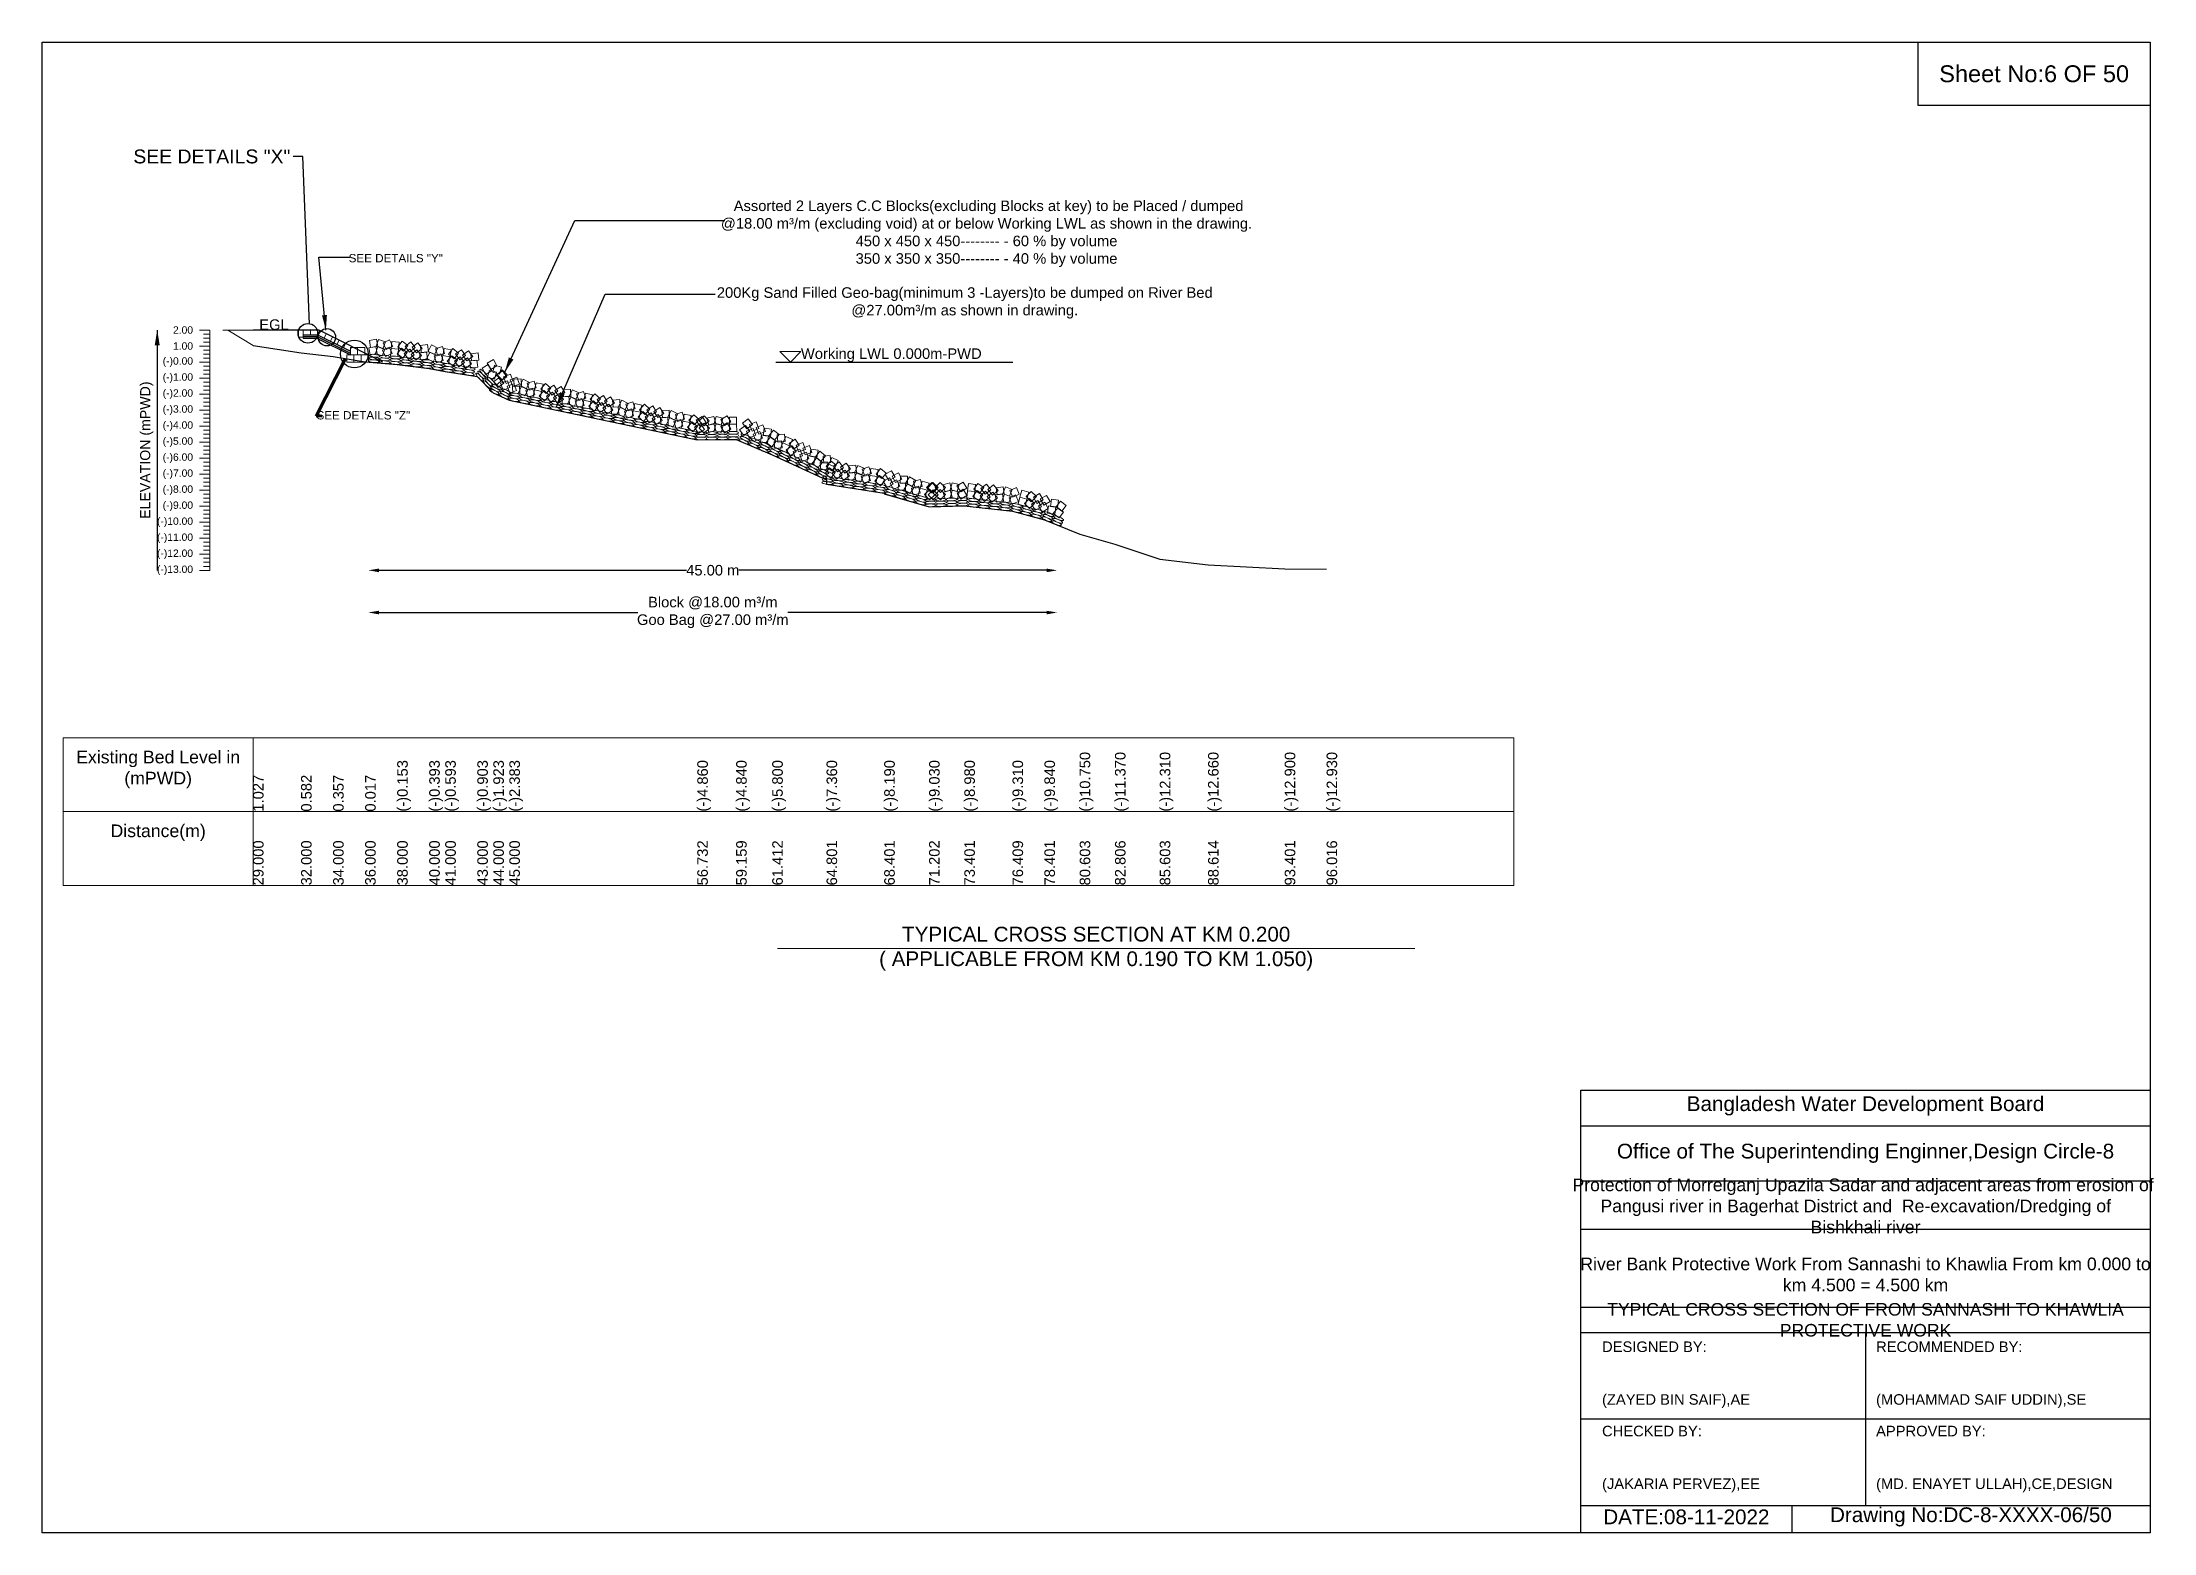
# Model space of a CAD drawing. Header units: inches. Extents: x 89000 to 1304432, y -10828 to 220529.
# Drawn here: x 179838 to 189855, y -9222 to -2151 of the extents above; entities that cross this region are included whole.
import ezdxf

# ---------------------------------------------------------------- set-up
doc = ezdxf.new("R2010")
doc.units = ezdxf.units.IN
doc.header["$LTSCALE"] = 7
doc.header["$MEASUREMENT"] = 0
for name, color, linetype, lineweight in [('Cross section Data Border', 7, 'Continuous', 9), ('Cross Section Labels', 7, 'Continuous', 9), ('Existing_Bed_Level for Xsection', 7, 'Continuous', 25), ('Long Section Labels', 7, 'Continuous', 9)]:
    doc.layers.add(name, color=color, linetype=linetype, lineweight=lineweight)
doc.styles.get("Standard").update_dxf_attribs({"font": 'arial.ttf'})
doc.dimstyles.new('Appron Lebeling Style', dxfattribs={"dimtxt": 50, "dimasz": 50, "dimexe": 0.18, "dimexo": 0.0625, "dimgap": 0.09, "dimtad": 0, "dimtih": 1, "dimtoh": 1, "dimdec": 4, "dimzin": 0, "dimdsep": 46, "dimtxsty": 'Standard', "dimcen": 0.09, "dimse1": 1, "dimse2": 1, "dimadec": 0, "dimazin": 0, "dimtfac": 1, "dimtdec": 4, "dimtofl": 0, "dimtmove": 0, "dimatfit": 3, "dimfxl": 1, "dimtolj": 1, "dimtzin": 0, "dimarcsym": 0})
doc.dimstyles.get("Standard").update_dxf_attribs({"dimtxt": 0.18, "dimasz": 0.18, "dimexe": 0.18, "dimexo": 0.0625, "dimgap": 0.09, "dimtad": 0, "dimtih": 1, "dimtoh": 1, "dimdec": 4, "dimzin": 0, "dimdsep": 46, "dimtxsty": 'Standard', "dimcen": 0.09, "dimadec": 0, "dimazin": 0, "dimtfac": 1, "dimtdec": 4, "dimtofl": 0, "dimtmove": 0, "dimatfit": 3, "dimfxl": 1, "dimtolj": 1, "dimtzin": 0, "dimarcsym": 0})

msp = doc.modelspace()

# ---------------------------------------------------------------- texts
at = {"attachment_point": 5}
for s, insert, char_height in [('Sheet No:6 OF 50', (189287.83345, -2300.90957), 80), ('Bangladesh Water Development Board', (188487.83345, -7196.90957), 70), ('Office of The Superintending Enginner,Design Circle-8', (188487.83345, -7421.90957), 70)]:
    msp.add_mtext(s, dxfattribs=dict(at, insert=insert, char_height=char_height))
at = {"color": 0, "linetype": 'Continuous', "lineweight": -3, "ltscale": 0.5}
for s, insert, char_height, attachment_point in [('SEE DETAILS "X"', (180270.06504, -2659.79775), 65.8288233, 1), ('SEE DETAILS "Y"', (181738.61029, -3155.41583), 39.497294, 3), ('SEE DETAILS "Z"', (181583.28268, -3900.89238), 39.497294, 3)]:
    msp.add_mtext(s, dxfattribs=dict(at, insert=insert, char_height=char_height, attachment_point=attachment_point))
for s, insert, char_height, width, attachment_point in [('Protection of Morrelganj Upazila Sadar and adjacent areas from erosion of  Pangusi river in Bagerhat District and  Re-excavation/Dredging of     Bishkhali river', (188487.83345, -7671.90957), 60, 2800, 5), ('River Bank Protective Work From Sannashi to Khawlia From km 0.000 to km 4.500 = 4.500 km', (188487.83345, -7996.90957), 60, 2700, 5), ('TYPICAL CROSS SECTION OF FROM SANNASHI TO KHAWLIA PROTECTIVE WORK', (188487.83345, -8211.90957), 59.5765532, 2800, 5), ('DESIGNED BY:^J^J^J(ZAYED BIN SAIF),AE', (187237.83345, -8471.90957), 50, 1400, 4), ('RECOMMENDED BY:^J^J^J(MOHAMMAD SAIF UDDIN),SE', (188537.83345, -8471.90957), 50, 1400, 4), ('CHECKED BY:^J^J^J(JAKARIA PERVEZ),EE', (187237.83345, -8871.90957), 50, 1400, 4), ('APPROVED BY:^J^J^J(MD. ENAYET ULLAH),CE,DESIGN', (188537.83345, -8871.90957), 50, 1400, 4), ('DATE:08-11-2022', (187637.83345, -9146.90957), 70, 1400, 5), ('Drawing No:DC-8-XXXX-06/50', (188987.83345, -9146.90957), 70, 2200, 5)]:
    msp.add_mtext(s, dxfattribs=dict(insert=insert, char_height=char_height, width=width, attachment_point=attachment_point))
at = {"layer": 'Cross section Data Border', "char_height": 60, "width": 800, "attachment_point": 5}
for s, insert in [('Existing Bed Level in (mPWD)', (180387.83345, -5600.90957)), ('Distance(m)', (180387.83345, -5900.90957))]:
    msp.add_mtext(s, dxfattribs=dict(at, insert=insert))
at = {"layer": 'Cross Section Labels'}
for s, insert, char_height, attachment_point in [(' Assorted 2 Layers C.C Blocks(excluding Blocks at key) to be Placed / dumped^J@18.00 m³/m (excluding void) at or below Working LWL as shown in the drawing.^J450 x 450 x 450-------- - 60 % by volume^J350 x 350 x 350-------- - 40 % by volume', (184317.70895, -2901.74373), 50, 2), ('200Kg Sand Filled Geo-bag(minimum 3 -Layers)to be dumped on River Bed^J@27.00m³/m as shown in drawing.', (184214.57052, -3461.84334), 50, 8), ('EGL', (181007.2474, -3516.22957), 50, 9), ('Working LWL 0.000m-PWD', (183437.02975, -3668.22957), 50, 7), ('TYPICAL CROSS SECTION AT KM 0.200^J( APPLICABLE FROM KM 0.190 TO KM 1.050)', (184837.83345, -6450.90957), 70, 5)]:
    msp.add_mtext(s, dxfattribs=dict(at, insert=insert, char_height=char_height, attachment_point=attachment_point))
at = {"layer": 'Long Section Labels', "char_height": 35, "attachment_point": 6}
for s, insert in [('2.00', (180553.3814, -3516.22957)), ('1.00', (180553.3814, -3592.22957)), ('(-)0.00', (180553.3814, -3668.22957)), ('(-)1.00', (180553.3814, -3744.22957)), ('(-)2.00', (180553.3814, -3820.22957)), ('(-)3.00', (180553.3814, -3896.22957)), ('(-)4.00', (180553.3814, -3972.22957)), ('(-)5.00', (180553.3814, -4048.22957)), ('(-)6.00', (180553.3814, -4124.22957)), ('(-)7.00', (180553.3814, -4200.22957)), ('(-)8.00', (180553.3814, -4276.22957)), ('(-)10.00', (180553.3814, -4428.22957)), ('(-)9.00', (180553.3814, -4352.22957)), ('(-)11.00', (180553.3814, -4504.22957)), ('(-)12.00', (180553.3814, -4580.22957)), ('(-)13.00', (180553.3814, -4656.22957))]:
    msp.add_mtext(s, dxfattribs=dict(at, insert=insert))
at = {"layer": 'Long Section Labels', "rotation": 90}
for s, insert, char_height, attachment_point in [('ELEVATION (mPWD)', (180333.3814, -4086.22957), 48, 5), ('(-)0.153', (181521.82956, -5800.90957), 50, 1), ('(-)0.393', (181673.82935, -5800.90957), 50, 1), ('(-)0.593', (181749.8263, -5800.90957), 50, 1), ('(-)0.903', (181901.82609, -5800.90957), 50, 1), ('(-)1.923', (181977.82304, -5800.90957), 50, 1), ('(-)2.383', (182053.82588, -5800.90957), 50, 1), ('(-)4.860', (182945.51479, -5800.90957), 50, 1), ('(-)4.840', (183129.95334, -5800.90957), 50, 1), ('(-)5.800', (183301.11953, -5800.90957), 50, 1), ('(-)7.360', (183558.7447, -5800.90957), 50, 1), ('(-)8.190', (183832.34931, -5800.90957), 50, 1), ('(-)9.030', (184045.18247, -5800.90957), 50, 1), ('(-)8.980', (184212.34875, -5800.90957), 50, 1), ('(-)9.310', (184440.96672, -5800.90957), 50, 1), ('(-)9.840', (184592.34826, -5800.90957), 50, 1), ('(-)10.750', (184759.66935, -5800.90957), 50, 1), ('(-)11.370', (184927.13085, -5800.90957), 50, 1), ('(-)12.310', (185139.66186, -5800.90957), 50, 1), ('(-)12.660', (185368.53397, -5800.90957), 50, 1), ('(-)12.900', (185732.34711, -5800.90957), 50, 1), ('(-)12.930', (185931.05611, -5800.90957), 50, 1), ('1.027', (180837.83345, -5800.90957), 50, 1), ('0.582', (181065.83019, -5800.90957), 50, 1), ('0.357', (181217.82998, -5800.90957), 50, 1), ('0.017', (181369.82977, -5800.90957), 50, 1), ('29.000', (180837.83345, -6150.90957), 50, 1), ('32.000', (181065.83019, -6150.90957), 50, 1), ('34.000', (181217.82998, -6150.90957), 50, 1), ('36.000', (181369.82977, -6150.90957), 50, 1), ('38.000', (181521.82956, -6150.90957), 50, 1), ('40.000', (181673.82935, -6150.90957), 50, 1), ('41.000', (181749.8263, -6150.90957), 50, 1), ('43.000', (181901.82609, -6150.90957), 50, 1), ('44.000', (181977.82304, -6150.90957), 50, 1), ('45.000', (182053.82588, -6150.90957), 50, 1), ('56.732', (182945.51479, -6150.90957), 50, 1), ('59.159', (183129.95334, -6150.90957), 50, 1), ('61.412', (183301.11953, -6150.90957), 50, 1), ('64.801', (183558.7447, -6150.90957), 50, 1), ('64.801', (183558.7447, -6150.90957), 50, 1), ('68.401', (183832.34931, -6150.90957), 50, 1), ('68.401', (183832.34931, -6150.90957), 50, 1), ('71.202', (184045.18247, -6150.90957), 50, 1), ('73.401', (184212.34875, -6150.90957), 50, 1), ('76.409', (184440.96672, -6150.90957), 50, 1), ('78.401', (184592.34826, -6150.90957), 50, 1), ('80.603', (184759.66935, -6150.90957), 50, 1), ('82.806', (184927.13085, -6150.90957), 50, 1), ('85.603', (185139.66186, -6150.90957), 50, 1), ('88.614', (185368.53397, -6150.90957), 50, 1), ('93.401', (185732.34711, -6150.90957), 50, 1), ('96.016', (185931.05611, -6150.90957), 50, 1)]:
    msp.add_mtext(s, dxfattribs=dict(at, insert=insert, char_height=char_height, attachment_point=attachment_point))

# ---------------------------------------------------------------- blocks, each defined once
blk = doc.blocks.new('*D5')
at = {"layer": 'Cross Section Labels', "color": 0, "lineweight": -2, "transparency": 16777216}
for p, q in [((181435, -4656), (182895, -4656)), ((184603, -4656), (183143, -4656))]:
    blk.add_line(p, q, dxfattribs=at)
at = {"layer": 'Cross Section Labels', "color": 0, "transparency": 16777216}
for points in [[(181435, -4648), (181435, -4665), (181385, -4656)], [(184603, -4648), (184603, -4665), (184653, -4656)]]:
    blk.add_solid(points, dxfattribs=at)
at = {"layer": 'Defpoints', "color": 0, "transparency": 16777216}
for p in [(181385, -3668), (184653, -4441), (184653, -4656)]:
    blk.add_point(p, dxfattribs=at)
at = {"layer": 'Cross Section Labels', "color": 0, "transparency": 16777216, "insert": (183019, -4656), "char_height": 50, "attachment_point": 5}
blk.add_mtext('\\A1;45.00 m', dxfattribs=at)
blk = doc.blocks.new('*D6')
at = {"layer": 'Cross Section Labels', "color": 0, "lineweight": -2, "transparency": 16777216}
for p, q in [((181435, -4856), (182663, -4856)), ((184603, -4856), (183375, -4856))]:
    blk.add_line(p, q, dxfattribs=at)
at = {"layer": 'Cross Section Labels', "color": 0, "transparency": 16777216}
for points in [[(181435, -4848), (181435, -4865), (181385, -4856)], [(184603, -4848), (184603, -4865), (184653, -4856)]]:
    blk.add_solid(points, dxfattribs=at)
at = {"layer": 'Defpoints', "color": 0, "transparency": 16777216}
for p in [(181385, -3668), (184653, -4441), (184653, -4856)]:
    blk.add_point(p, dxfattribs=at)
at = {"layer": 'Cross Section Labels', "color": 0, "transparency": 16777216, "insert": (183019, -4856), "char_height": 50, "attachment_point": 5}
blk.add_mtext('\\A1;Block @18.00 m³/m ^JGoo Bag @27.00 m³/m ', dxfattribs=at)

# ---------------------------------------------------------------- dimensions: what is measured, and where the dimension line sits
at = {"layer": 'Cross Section Labels'}
for base, text, picture, middle in [((184652.90941, -4656.22957), '45.00 m', '*D5', (183018.96958, -4656.22957)), ((184652.90941, -4856.22957), 'Block @18.00 m³/m ^JGoo Bag @27.00 m³/m ', '*D6', (183018.96958, -4856.22957))]:
    dim = msp.add_linear_dim(base=base, p1=(181385.02975, -3668.22957), p2=(184652.90941, -4441.10174), text=text, dimstyle='Appron Lebeling Style', dxfattribs=at)
    dim.commit()
    dim.dimension.update_dxf_attribs({"geometry": picture, "text_midpoint": middle})

# ---------------------------------------------------------------- linework, layer by layer
for points in [[(179837.83345, -2150.90957), (189837.83345, -2150.90957), (189837.83345, -9221.90957), (179837.83345, -9221.90957)], [(188737.83345, -2150.90957), (189837.83345, -2150.90957), (189837.83345, -2450.90957), (188737.83345, -2450.90957)]]:
    msp.add_lwpolyline(points, close=True)
for points in [[(187137.83345, -9221.90957), (187137.83345, -7121.90957), (189837.83345, -7121.90957)], [(187137.83345, -7291.90957), (189837.83345, -7291.90957)], [(187137.83345, -7551.90957), (189837.83345, -7551.90957)], [(187137.83345, -7781.90957), (189837.83345, -7781.90957)], [(187137.83345, -8151.90957), (189837.83345, -8151.90957)], [(187137.83345, -8271.90957), (189837.83345, -8271.90957)], [(188487.83345, -8271.90957), (188487.83345, -9091.90957)], [(187137.83345, -8681.90957), (189837.83345, -8681.90957)], [(187137.83345, -9091.90957), (189837.83345, -9091.90957)], [(188137.83345, -9091.90957), (188137.83345, -9221.90957)]]:
    msp.add_lwpolyline(points)
at = {"color": 0, "linetype": 'Continuous', "lineweight": -3, "ltscale": 0.5}
for centre, radius in [((181098.22388, -3531.70453), 46.58127), ((181188.46095, -3550.35383), 41.34842), ((181318.54093, -3629.77191), 65.87614)]:
    msp.add_circle(centre, radius, dxfattribs=at)
at = {"layer": 'Cross section Data Border'}
msp.add_lwpolyline([(179937.83345, -5450.90957), (186819.10314, -5450.90957), (186819.10314, -6150.90957), (179937.83345, -6150.90957)], close=True, dxfattribs=at)
for points in [[(180837.83345, -5450.90957), (180837.83345, -6150.90957)], [(179937.83345, -5800.90957), (186819.10314, -5800.90957)]]:
    msp.add_lwpolyline(points, dxfattribs=at)
at = {"layer": 'Cross Section Labels'}
for p, q in [((180837.83345, -3516.22957), (180695.22889, -3516.22957)), ((180837.83345, -3590.17757), (180717.76279, -3516.22957)), ((181075.6474, -3554.22957), (181075.6474, -3550.42957))]:
    msp.add_line(p, q, dxfattribs=at)
msp.add_lwpolyline([(183387.02975, -3668.22957), (183437.02975, -3618.22957), (183337.02975, -3618.22957)], close=True, dxfattribs=at)
msp.add_lwpolyline([(183325.83345, -6450.90957), (184837.83345, -6450.90957), (186349.83345, -6450.90957)], dxfattribs=at)
at = {"layer": 'Existing_Bed_Level for Xsection'}
for points in [[(181149.42975, -3516.22957), (180837.83345, -3516.22957)], [(180837.83345, -3590.17757), (181065.83019, -3623.99757), (181217.82998, -3641.09757), (181369.82977, -3666.93757), (181521.82956, -3679.85757), (181673.82935, -3698.09757), (181749.8263, -3713.29757), (181901.82609, -3736.85757), (181977.82304, -3814.37757), (182053.82588, -3849.33757), (182945.51479, -4037.58957), (183129.95334, -4036.06957), (183301.11953, -4109.02957), (183558.7447, -4227.58957), (183558.7447, -4248.10957), (183832.34931, -4290.66957), (183832.34931, -4292.94957), (184045.18247, -4354.50957), (184212.34875, -4350.70957), (184440.96672, -4375.78957), (184592.34826, -4416.06957), (184759.66935, -4485.22957), (184927.13085, -4532.34957), (185139.66186, -4603.78957), (185368.53397, -4630.38957), (185732.34711, -4648.62957), (185931.05611, -4650.90957)], [(181453.42975, -3668.22957), (181154.24387, -3518.63663), (181149.42975, -3516.22957), (181144.0474, -3516.22957), (181075.6474, -3516.22957)], [(181075.6474, -3539.02957), (181144.0474, -3539.02957), (181299.52975, -3616.77075)], [(181075.6474, -3546.62957), (181142.25328, -3546.62957), (181299.52975, -3625.26781)], [(181075.6474, -3554.22957), (181140.45916, -3554.22957), (181299.52975, -3633.76486)], [(183318.52584, -3668.22957), (184442.7199, -3668.22957)]]:
    msp.add_lwpolyline(points, dxfattribs=at)
at = {"layer": 'Long Section Labels'}
for points in [[(180633.3814, -3516.22957), (180583.3814, -3516.22957)], [(180633.3814, -3592.22957), (180583.3814, -3592.22957)], [(180633.3814, -3535.22957), (180603.3814, -3535.22957)], [(180633.3814, -3554.22957), (180603.3814, -3554.22957)], [(180633.3814, -3573.22957), (180603.3814, -3573.22957)], [(180633.3814, -4656.22957), (180633.3814, -4580.22957), (180633.3814, -4504.22957), (180633.3814, -4428.22957), (180633.3814, -4352.22957), (180633.3814, -4276.22957), (180633.3814, -4200.22957), (180633.3814, -4124.22957), (180633.3814, -4048.22957), (180633.3814, -3972.22957), (180633.3814, -3896.22957), (180633.3814, -3820.22957), (180633.3814, -3744.22957), (180633.3814, -3668.22957), (180633.3814, -3592.22957), (180633.3814, -3516.22957)], [(180633.3814, -3668.22957), (180583.3814, -3668.22957)], [(180633.3814, -3611.22957), (180603.3814, -3611.22957)], [(180633.3814, -3630.22957), (180603.3814, -3630.22957)], [(180633.3814, -3649.22957), (180603.3814, -3649.22957)], [(180633.3814, -3687.22957), (180603.3814, -3687.22957)], [(180633.3814, -3706.22957), (180603.3814, -3706.22957)], [(180633.3814, -3744.22957), (180583.3814, -3744.22957)], [(180633.3814, -3725.22957), (180603.3814, -3725.22957)], [(180633.3814, -3763.22957), (180603.3814, -3763.22957)], [(180633.3814, -3782.22957), (180603.3814, -3782.22957)], [(180633.3814, -3801.22957), (180603.3814, -3801.22957)], [(180633.3814, -3820.22957), (180583.3814, -3820.22957)], [(180633.3814, -3896.22957), (180583.3814, -3896.22957)], [(180633.3814, -3839.22957), (180603.3814, -3839.22957)], [(180633.3814, -3858.22957), (180603.3814, -3858.22957)], [(180633.3814, -3877.22957), (180603.3814, -3877.22957)], [(180633.3814, -3972.22957), (180583.3814, -3972.22957)], [(180633.3814, -3915.22957), (180603.3814, -3915.22957)], [(180633.3814, -3934.22957), (180603.3814, -3934.22957)], [(180633.3814, -3953.22957), (180603.3814, -3953.22957)], [(180633.3814, -3991.22957), (180603.3814, -3991.22957)], [(180633.3814, -4048.22957), (180583.3814, -4048.22957)], [(180633.3814, -4010.22957), (180603.3814, -4010.22957)], [(180633.3814, -4029.22957), (180603.3814, -4029.22957)], [(180633.3814, -4067.22957), (180603.3814, -4067.22957)], [(180633.3814, -4086.22957), (180603.3814, -4086.22957)], [(180633.3814, -4105.22957), (180603.3814, -4105.22957)], [(180633.3814, -4124.22957), (180583.3814, -4124.22957)], [(180633.3814, -4200.22957), (180583.3814, -4200.22957)], [(180633.3814, -4143.22957), (180603.3814, -4143.22957)], [(180633.3814, -4162.22957), (180603.3814, -4162.22957)], [(180633.3814, -4181.22957), (180603.3814, -4181.22957)], [(180633.3814, -4276.22957), (180583.3814, -4276.22957)], [(180633.3814, -4219.22957), (180603.3814, -4219.22957)], [(180633.3814, -4238.22957), (180603.3814, -4238.22957)], [(180633.3814, -4257.22957), (180603.3814, -4257.22957)], [(180633.3814, -4295.22957), (180603.3814, -4295.22957)], [(180633.3814, -4352.22957), (180583.3814, -4352.22957)], [(180633.3814, -4314.22957), (180603.3814, -4314.22957)], [(180633.3814, -4333.22957), (180603.3814, -4333.22957)], [(180633.3814, -4371.22957), (180603.3814, -4371.22957)], [(180633.3814, -4390.22957), (180603.3814, -4390.22957)], [(180633.3814, -4428.22957), (180583.3814, -4428.22957)], [(180633.3814, -4504.22957), (180583.3814, -4504.22957)], [(180633.3814, -4409.22957), (180603.3814, -4409.22957)], [(180633.3814, -4447.22957), (180603.3814, -4447.22957)], [(180633.3814, -4466.22957), (180603.3814, -4466.22957)], [(180633.3814, -4485.22957), (180603.3814, -4485.22957)], [(180633.3814, -4580.22957), (180583.3814, -4580.22957)], [(180633.3814, -4523.22957), (180603.3814, -4523.22957)], [(180633.3814, -4542.22957), (180603.3814, -4542.22957)], [(180633.3814, -4561.22957), (180603.3814, -4561.22957)], [(180633.3814, -4599.22957), (180603.3814, -4599.22957)], [(180633.3814, -4656.22957), (180583.3814, -4656.22957)], [(180633.3814, -4618.22957), (180603.3814, -4618.22957)], [(180633.3814, -4637.22957), (180603.3814, -4637.22957)]]:
    msp.add_lwpolyline(points, dxfattribs=at)
for points in [[(181075.6474, -3516.22957), (181052.8474, -3516.22957), (181052.8474, -3550.42957), (181075.6474, -3550.42957)], [(181109.8474, -3516.22957), (181075.6474, -3516.22957), (181075.6474, -3539.02957), (181109.8474, -3539.02957)], [(181144.0474, -3516.22957), (181109.8474, -3516.22957), (181109.8474, -3539.02957), (181144.0474, -3539.02957)], [(181184.83328, -3533.93134), (181154.24387, -3518.63663), (181144.0474, -3539.02957), (181174.63681, -3554.32428)], [(181215.42269, -3549.22604), (181184.83328, -3533.93134), (181174.63681, -3554.32428), (181205.22622, -3569.61898)], [(181246.0121, -3564.52075), (181215.42269, -3549.22604), (181205.22622, -3569.61898), (181235.81563, -3584.91369)], [(181276.60151, -3579.81545), (181246.0121, -3564.52075), (181235.81563, -3584.91369), (181266.40504, -3600.20839)], [(181307.19092, -3595.11016), (181276.60151, -3579.81545), (181266.40504, -3600.20839), (181296.99445, -3615.5031)], [(181333.72975, -3599.82957), (181299.52975, -3599.82957), (181299.52975, -3634.02957), (181333.72975, -3634.02957)], [(181367.92975, -3599.82957), (181333.72975, -3599.82957), (181333.72975, -3634.02957), (181367.92975, -3634.02957)], [(181420.61723, -3594.17199), (181386.95278, -3600.20069), (181392.98148, -3633.86513), (181426.64592, -3627.83643)], [(181423.51378, -3560.09487), (181389.84934, -3566.12357), (181395.87804, -3599.78801), (181429.54248, -3593.75931)], [(181462.77051, -3606.6452), (181430.60656, -3595.02108), (181418.98243, -3627.18503), (181451.14639, -3638.80916)], [(181465.66707, -3572.56809), (181433.50311, -3560.94397), (181421.87899, -3593.10792), (181454.04295, -3604.73204)], [(181483.18214, -3597.0716), (181452.21351, -3611.58313), (181466.72504, -3642.55175), (181497.69366, -3628.04023)], [(181486.0787, -3562.99449), (181455.11007, -3577.50601), (181469.6216, -3608.47463), (181500.59022, -3593.96311)], [(181527.51754, -3607.11796), (181493.44043, -3604.2214), (181490.54387, -3638.29852), (181524.62099, -3641.19508)], [(181530.4141, -3573.04084), (181496.33699, -3570.14428), (181493.44043, -3604.2214), (181527.51754, -3607.11796)], [(181568.90993, -3622.92845), (181541.52795, -3602.43779), (181521.03729, -3629.81977), (181548.41928, -3650.31043)], [(181572.98471, -3588.97206), (181545.60272, -3568.4814), (181525.11207, -3595.86338), (181552.49405, -3616.35404)], [(181585.89563, -3572.48285), (181558.99513, -3593.60163), (181580.11391, -3620.50214), (181607.01442, -3599.38335)], [(181640.9731, -3603.439), (181619.8329, -3576.55533), (181592.94922, -3597.69553), (181614.08942, -3624.5792)], [(181665.41434, -3585.28582), (181631.56133, -3590.14525), (181636.42076, -3623.99825), (181670.27376, -3619.13883)], [(181714.7121, -3602.10405), (181684.05805, -3586.93932), (181668.89332, -3617.59337), (181699.54737, -3632.7581)], [(181736.07023, -3594.88472), (181703.6671, -3605.82442), (181714.6068, -3638.22755), (181747.00993, -3627.28786)], [(181778.99594, -3609.84938), (181745.46013, -3603.14195), (181738.7527, -3636.67776), (181772.28851, -3643.38519)], [(181812.77602, -3625.57144), (181786.11386, -3604.15255), (181764.69497, -3630.81472), (181791.35714, -3652.23361)], [(181316.62975, -3634.02957), (181282.42975, -3634.02957), (181282.42975, -3668.22957), (181316.62975, -3668.22957)], [(181350.82975, -3634.02957), (181316.62975, -3634.02957), (181316.62975, -3668.22957), (181350.82975, -3668.22957)], [(181385.02975, -3634.02957), (181350.82975, -3634.02957), (181350.82975, -3668.22957), (181385.02975, -3668.22957)], [(181581.82086, -3606.43924), (181554.92036, -3627.55802), (181576.03914, -3654.45852), (181602.93964, -3633.33974)], [(181636.89833, -3637.39539), (181615.75813, -3610.51172), (181588.87445, -3631.65191), (181610.01465, -3658.53559)], [(181661.33957, -3619.24221), (181627.48656, -3624.10163), (181632.34598, -3657.95464), (181666.19899, -3653.09522)], [(181708.00467, -3635.63986), (181677.35062, -3620.47512), (181662.18588, -3651.12917), (181692.83993, -3666.29391)], [(181729.3628, -3628.42053), (181696.95967, -3639.36023), (181707.89937, -3671.76336), (181740.3025, -3660.82366)], [(181772.28851, -3643.38519), (181738.7527, -3636.67776), (181732.04527, -3670.21356), (181765.58108, -3676.921)], [(181807.53757, -3659.36787), (181780.8754, -3637.94898), (181759.45651, -3664.61115), (181786.11868, -3686.03004)], [(181821.00713, -3643.33175), (181793.39726, -3663.5143), (181813.57981, -3691.12417), (181841.18968, -3670.94162)], [(181826.24559, -3609.53533), (181798.63572, -3629.71787), (181818.81826, -3657.32774), (181846.42813, -3637.14519)], [(181874.98906, -3676.16105), (181854.78453, -3648.56726), (181827.19074, -3668.77178), (181847.39527, -3696.36557)], [(181880.22751, -3642.36462), (181860.02298, -3614.77083), (181832.4292, -3634.97536), (181852.63372, -3662.56914)], [(181900.03928, -3658.8579), (181866.03936, -3662.55192), (181869.73338, -3696.55184), (181903.7333, -3692.85782)], [(181905.27773, -3625.06147), (181871.27781, -3628.75549), (181874.97184, -3662.75541), (181908.97175, -3659.06139)], [(181970.8897, -3710.2456), (181954.09035, -3680.45597), (181924.30072, -3697.25533), (181941.10008, -3727.04495)], [(181995.31147, -3686.30364), (181978.51212, -3656.51402), (181948.7225, -3673.31337), (181965.52185, -3703.103)], [(182017.02811, -3692.35973), (181984.08839, -3683.16111), (181974.88976, -3716.10083), (182007.82949, -3725.29945)], [(182044.08275, -3728.89196), (182020.1408, -3704.47019), (181995.71903, -3728.41214), (182019.66098, -3752.83391)], [(181992.60634, -3716.30168), (181959.66662, -3707.10306), (181950.46799, -3740.04278), (181983.40772, -3749.24141)], [(182019.66098, -3752.83391), (181995.71903, -3728.41214), (181971.29726, -3752.35409), (181995.23921, -3776.77587)], [(182027.2242, -3768.71021), (182007.44554, -3740.80958), (181979.54492, -3760.58823), (181999.32357, -3788.48886)], [(182041.51613, -3737.63963), (182021.73748, -3709.73901), (181993.83685, -3729.51766), (182013.6155, -3757.41828)], [(182044.5698, -3756.97496), (182012.48894, -3768.82648), (182024.34046, -3800.90734), (182056.42132, -3789.05582)], [(182058.86173, -3725.90439), (182026.78087, -3737.75591), (182038.6324, -3769.83677), (182070.71325, -3757.98524)], [(182087.49995, -3803.33026), (182075.62288, -3771.25885), (182043.55147, -3783.13591), (182055.42854, -3815.20732)], [(182101.79188, -3772.25968), (182089.91481, -3740.18827), (182057.8434, -3752.06533), (182069.72047, -3784.13674)], [(182102.44028, -3781.10242), (182068.29002, -3782.94616), (182070.13376, -3817.09643), (182104.28403, -3815.25268)], [(182109.50481, -3747.64001), (182075.35455, -3749.48376), (182077.19829, -3783.63402), (182111.34856, -3781.79028)], [(182142.74007, -3798.66394), (182112.24942, -3783.17331), (182096.75878, -3813.66396), (182127.24944, -3829.1546)], [(182149.8046, -3765.20154), (182119.31395, -3749.7109), (182103.82331, -3780.20156), (182134.31397, -3795.6922)], [(182164.17395, -3791.6727), (182131.65604, -3802.26637), (182142.24971, -3834.78427), (182174.76762, -3824.1906)], [(182171.23848, -3758.2103), (182138.72057, -3768.80396), (182149.31424, -3801.32187), (182181.83215, -3790.7282)], [(182206.9377, -3807.09408), (182173.4753, -3800.02955), (182166.41076, -3833.49195), (182199.87317, -3840.55648)], [(182214.00223, -3773.63168), (182180.53983, -3766.56715), (182173.4753, -3800.02955), (182206.9377, -3807.09408)], [(182244.284, -3826.04421), (182218.8233, -3803.21018), (182195.98927, -3828.67089), (182221.44997, -3851.50491)], [(182251.34853, -3792.58181), (182225.88783, -3769.74778), (182203.0538, -3795.20848), (182228.51451, -3818.04251)], [(182265.66837, -3777.30018), (182237.00407, -3795.95488), (182255.65877, -3824.61918), (182284.32307, -3805.96447)], [(182317.78945, -3813.01016), (182299.11193, -3784.36073), (182270.46249, -3803.03825), (182289.14001, -3831.68769)], [(182343.74163, -3797.09173), (182309.59137, -3798.93548), (182311.43511, -3833.08574), (182345.58538, -3831.242)], [(182384.04142, -3814.65326), (182353.55077, -3799.16262), (182338.06013, -3829.65328), (182368.55079, -3845.14392)], [(182258.60384, -3810.76258), (182229.93954, -3829.41728), (182248.59424, -3858.08158), (182277.25854, -3839.42688)], [(182310.72492, -3846.47257), (182292.0474, -3817.82313), (182263.39796, -3836.50065), (182282.07548, -3865.15009)], [(182336.6771, -3830.55414), (182302.52684, -3832.39788), (182304.37058, -3866.54815), (182338.52085, -3864.7044)], [(182376.97689, -3848.11566), (182346.48624, -3832.62503), (182330.9956, -3863.11568), (182361.48626, -3878.60632)], [(182398.41077, -3841.12442), (182365.89286, -3851.71809), (182376.48653, -3884.23599), (182409.00444, -3873.64232)], [(182405.4753, -3807.66201), (182372.95739, -3818.25568), (182383.55106, -3850.77359), (182416.06897, -3840.17992)], [(182441.17452, -3856.5458), (182407.71212, -3849.48127), (182400.64758, -3882.94367), (182434.10999, -3890.0082)], [(182448.23905, -3823.0834), (182414.77665, -3816.01887), (182407.71212, -3849.48127), (182441.17452, -3856.5458)], [(182478.52082, -3875.49593), (182453.06011, -3852.6619), (182430.22609, -3878.12261), (182455.68679, -3900.95663)], [(182485.58535, -3842.03352), (182460.12465, -3819.1995), (182437.29062, -3844.6602), (182462.75132, -3867.49423)], [(182492.84066, -3860.2143), (182464.17636, -3878.869), (182482.83106, -3907.5333), (182511.49536, -3888.8786)], [(182499.90519, -3826.75189), (182471.24089, -3845.4066), (182489.89559, -3874.0709), (182518.55989, -3855.41619)], [(182544.96174, -3895.92429), (182526.28422, -3867.27485), (182497.63478, -3885.95237), (182516.3123, -3914.60181)], [(182552.02627, -3862.46188), (182533.34875, -3833.81245), (182504.69931, -3852.48997), (182523.37683, -3881.13941)], [(182570.91392, -3880.00586), (182536.76366, -3881.8496), (182538.6074, -3915.99987), (182572.75767, -3914.15612)], [(182577.97845, -3846.54345), (182543.82819, -3848.3872), (182545.67193, -3882.53746), (182579.8222, -3880.69372)], [(182611.21371, -3897.56738), (182580.72306, -3882.07674), (182565.23242, -3912.5674), (182595.72307, -3928.05804)], [(182618.27824, -3864.10498), (182587.78759, -3848.61434), (182572.29695, -3879.105), (182602.78761, -3894.59564)], [(182632.64759, -3890.57614), (182600.12968, -3901.1698), (182610.72335, -3933.68771), (182643.24125, -3923.09404)], [(182639.71212, -3857.11373), (182607.19421, -3867.7074), (182617.78788, -3900.22531), (182650.30579, -3889.63164)], [(182675.41134, -3905.99752), (182641.94893, -3898.93299), (182634.8844, -3932.39539), (182668.34681, -3939.45992)], [(182682.47587, -3872.53512), (182649.01347, -3865.47058), (182641.94893, -3898.93299), (182675.41134, -3905.99752)], [(182712.75764, -3924.94765), (182687.29693, -3902.11362), (182664.46291, -3927.57432), (182689.92361, -3950.40835)], [(182719.82217, -3891.48524), (182694.36147, -3868.65122), (182671.52744, -3894.11192), (182696.98814, -3916.94595)], [(182734.14201, -3876.20361), (182705.47771, -3894.85832), (182724.13241, -3923.52262), (182752.79671, -3904.86791)], [(182786.26309, -3911.9136), (182767.58557, -3883.26417), (182738.93613, -3901.94169), (182757.61365, -3930.59112)], [(182812.21527, -3895.99517), (182778.06501, -3897.83892), (182779.90875, -3931.98918), (182814.05902, -3930.14544)], [(182852.51506, -3913.5567), (182822.02441, -3898.06606), (182806.53377, -3928.55672), (182837.02443, -3944.04735)], [(182873.94894, -3906.56545), (182841.43103, -3917.15912), (182852.0247, -3949.67703), (182884.54261, -3939.08336)], [(182727.07747, -3909.66602), (182698.41317, -3928.32072), (182717.06788, -3956.98502), (182745.73218, -3938.33032)], [(182779.19856, -3945.376), (182760.52104, -3916.72657), (182731.8716, -3935.40409), (182750.54912, -3964.05353)], [(182805.15074, -3929.45757), (182771.00048, -3931.30132), (182772.84422, -3965.45158), (182806.99449, -3963.60784)], [(182845.45053, -3947.0191), (182814.95987, -3931.52846), (182799.46924, -3962.01912), (182829.95989, -3977.50976)], [(182866.88441, -3940.02785), (182834.3665, -3950.62152), (182844.96017, -3983.13943), (182877.47807, -3972.54576)], [(182909.64816, -3955.44924), (182876.18575, -3948.38471), (182869.12122, -3981.84711), (182902.58363, -3988.91164)], [(182916.71269, -3921.98683), (182883.25029, -3914.9223), (182876.18575, -3948.38471), (182909.64816, -3955.44924)], [(182946.99446, -3974.39937), (182921.53375, -3951.56534), (182898.69973, -3977.02604), (182924.16043, -3999.86007)], [(182954.05899, -3940.93696), (182928.59828, -3918.10294), (182905.76426, -3943.56364), (182931.22496, -3966.39766)], [(182961.31429, -3959.11773), (182932.64999, -3977.77244), (182951.3047, -4006.43674), (182979.969, -3987.78203)], [(182968.37883, -3925.65533), (182939.71453, -3944.31003), (182958.36923, -3972.97433), (182987.03353, -3954.31963)], [(183002.39319, -3947.04814), (182978.00213, -3923.07491), (182954.0289, -3947.46598), (182978.41996, -3971.43921)], [(183002.67503, -3981.24698), (182978.28397, -3957.27375), (182954.31074, -3981.66482), (182978.70181, -4005.63805)], [(183024.32419, -3925.93075), (182991.36542, -3935.06091), (183000.49558, -3968.01968), (183033.45435, -3958.88952)], [(183024.60603, -3960.12959), (182991.64726, -3969.25975), (183000.77742, -4002.21852), (183033.73619, -3993.08836)], [(183067.45396, -3934.43385), (183034.3492, -3925.84814), (183025.76348, -3958.9529), (183058.86825, -3967.53862)], [(183067.7358, -3968.63269), (183034.63104, -3960.04697), (183026.04532, -3993.15174), (183059.15009, -4001.73746)], [(183086.8879, -3923.00535), (183057.40138, -3940.3312), (183074.72722, -3969.81772), (183104.21375, -3952.49187)], [(183087.16974, -3957.20419), (183057.68322, -3974.53004), (183075.00906, -4004.01656), (183104.49559, -3986.69071)], [(183131.9649, -3928.88936), (183097.76606, -3929.1712), (183098.0479, -3963.37004), (183132.24674, -3963.08819)], [(183132.24674, -3963.08819), (183098.0479, -3963.37004), (183098.32974, -3997.56887), (183132.52858, -3997.28703)], [(183194.19509, -3995.91069), (183173.63778, -3968.57871), (183146.3058, -3989.13602), (183166.86311, -4016.468)], [(183207.60546, -3964.44957), (183187.04816, -3937.11759), (183159.71618, -3957.6749), (183180.27348, -3985.00688)], [(183211.20299, -3983.69114), (183179.46897, -3996.4423), (183192.22014, -4028.17632), (183223.95415, -4015.42515)], [(183224.61336, -3952.23002), (183192.87935, -3964.98119), (183205.63051, -3996.7152), (183237.36453, -3983.96404)], [(183255.42282, -4028.81781), (183242.64639, -3997.09396), (183210.92253, -4009.8704), (183223.69897, -4041.59425)], [(183268.83319, -3997.3567), (183256.05676, -3965.63285), (183224.33291, -3978.40928), (183237.10934, -4010.13313)], [(183297.37658, -3986.76485), (183263.51565, -3981.96095), (183258.71175, -4015.82188), (183292.57268, -4020.62578)], [(183333.51307, -4011.79752), (183306.59906, -3990.69595), (183285.4975, -4017.60997), (183312.41151, -4038.71153)], [(183283.96621, -4018.22597), (183250.10528, -4013.42207), (183245.30138, -4047.283), (183279.16231, -4052.0869)], [(183320.1027, -4043.25863), (183293.18868, -4022.15707), (183272.08712, -4049.07108), (183299.00113, -4070.17265)], [(183344.4109, -4041.75127), (183310.35457, -4044.88279), (183313.48609, -4078.93912), (183347.54242, -4075.8076)], [(183358.70849, -4010.6833), (183324.65216, -4013.81482), (183327.78368, -4047.87115), (183361.84001, -4044.73963)], [(183382.69925, -4066.25759), (183351.63128, -4051.96), (183337.33369, -4083.02798), (183368.40166, -4097.32557)], [(183396.99684, -4035.18962), (183365.92887, -4020.89203), (183351.63128, -4051.96), (183382.69925, -4066.25759)], [(183414.92334, -4093.0057), (183395.14977, -4065.10148), (183367.24554, -4084.87505), (183387.01911, -4112.77927)], [(183429.22093, -4061.93773), (183409.44736, -4034.0335), (183381.54313, -4053.80707), (183401.3167, -4081.7113)], [(183432.27108, -4081.27362), (183400.18807, -4093.11929), (183412.03375, -4125.20231), (183444.11676, -4113.35663)], [(183446.56867, -4050.20564), (183414.48566, -4062.05132), (183426.33133, -4094.13434), (183458.41435, -4082.28866)], [(183475.19279, -4127.63673), (183463.32156, -4095.56315), (183431.24799, -4107.43438), (183443.11921, -4139.50795)], [(183489.49037, -4096.56875), (183477.61915, -4064.49518), (183445.54558, -4076.36641), (183457.4168, -4108.43998)], [(183518.32278, -4086.791), (183484.61178, -4081.02834), (183478.84912, -4114.73934), (183512.56012, -4120.502)], [(183553.7345, -4112.83885), (183527.43002, -4090.98218), (183505.57334, -4117.28667), (183531.87783, -4139.14334)], [(183504.02519, -4117.85897), (183470.31419, -4112.09631), (183464.55153, -4145.80731), (183498.26253, -4151.56998)], [(183539.43691, -4143.90682), (183513.13243, -4122.05015), (183491.27575, -4148.35464), (183517.58024, -4170.21131)], [(183561.88671, -4141.8344), (183527.83038, -4144.96592), (183530.9619, -4179.02224), (183565.01823, -4175.89073)], [(183576.1843, -4110.76642), (183542.12797, -4113.89794), (183545.25949, -4147.95427), (183579.31582, -4144.82275)], [(183599.88085, -4191.62819), (183573.23024, -4170.19491), (183551.79697, -4196.84552), (183578.44757, -4218.27879)], [(183600.17506, -4166.34072), (183569.10709, -4152.04313), (183554.8095, -4183.1111), (183585.87747, -4197.40869)], [(183605.13754, -4157.83459), (183578.48693, -4136.40132), (183557.05366, -4163.05192), (183583.70426, -4184.48519)], [(183614.47265, -4135.27274), (183583.40468, -4120.97516), (183569.10709, -4152.04313), (183600.17506, -4166.34072)], [(183613.35906, -4175.59935), (183585.7383, -4195.76699), (183605.90595, -4223.38774), (183633.5267, -4203.2201)], [(183618.61575, -4141.80575), (183590.995, -4161.97339), (183611.16264, -4189.59415), (183638.7834, -4169.42651)], [(183667.32326, -4208.45777), (183647.13363, -4180.85308), (183619.52894, -4201.04271), (183639.71857, -4228.6474)], [(183672.57995, -4174.66417), (183652.39032, -4147.05948), (183624.78563, -4167.24911), (183644.97526, -4194.8538)], [(183692.38281, -4191.16814), (183658.38091, -4194.84382), (183662.05658, -4228.84572), (183696.05848, -4225.17005)], [(183697.63951, -4157.37455), (183663.6376, -4161.05022), (183667.31327, -4195.05212), (183701.31518, -4191.37645)], [(183733.56783, -4206.53936), (183702.28903, -4192.70909), (183688.45875, -4223.98789), (183719.73755, -4237.81816)], [(183738.82453, -4172.74577), (183707.54572, -4158.91549), (183693.71545, -4190.19429), (183724.99425, -4204.02457)], [(183754.59518, -4198.40676), (183722.69333, -4210.73203), (183735.0186, -4242.63387), (183766.92045, -4230.30861)], [(183759.85187, -4164.61316), (183727.95003, -4176.93843), (183740.27529, -4208.84028), (183772.17714, -4196.51501)], [(183798.12563, -4211.50856), (183764.33203, -4206.25187), (183759.07534, -4240.04546), (183792.86894, -4245.30216)], [(183803.38232, -4177.71496), (183769.58873, -4172.45827), (183764.33203, -4206.25187), (183798.12563, -4211.50856)], [(183836.43602, -4228.42504), (183809.78542, -4206.99176), (183788.35214, -4233.64237), (183815.00275, -4255.07564)], [(183841.69272, -4194.63144), (183815.04211, -4173.19817), (183793.60884, -4199.84877), (183820.25944, -4221.28205)], [(183867.01724, -4184.05108), (183837.06055, -4200.55067), (183853.56014, -4230.50736), (183883.51683, -4214.00777)], [(183916.37553, -4223.49179), (183899.85208, -4193.54825), (183869.90854, -4210.07169), (183886.43198, -4240.01524)], [(183857.51472, -4216.90442), (183827.55802, -4233.40402), (183844.05762, -4263.36071), (183874.01431, -4246.86111)], [(183906.87301, -4256.34513), (183890.34956, -4226.40159), (183860.40602, -4242.92504), (183876.92946, -4272.86858)], [(183933.92398, -4242.37528), (183899.73052, -4241.70648), (183899.06172, -4275.89993), (183933.25518, -4276.56874)], [(183943.4265, -4209.52193), (183909.23304, -4208.85313), (183908.56424, -4243.04659), (183942.7577, -4243.71539)], [(183972.82549, -4262.84851), (183943.55458, -4245.16083), (183925.8669, -4274.43175), (183955.13781, -4292.11942)], [(183982.32801, -4229.99517), (183953.0571, -4212.30749), (183935.36942, -4241.5784), (183964.64033, -4259.26608)], [(183994.71485, -4257.44997), (183961.50686, -4265.62733), (183969.68422, -4298.83533), (184002.89221, -4290.65796)], [(184004.21737, -4224.59663), (183971.00938, -4232.77399), (183979.18674, -4265.98198), (184012.39474, -4257.80462)], [(184036.23081, -4275.96976), (184003.37747, -4266.46724), (183993.87495, -4299.32058), (184026.72829, -4308.8231)], [(184045.73333, -4243.11642), (184012.87999, -4233.6139), (184003.37747, -4266.46724), (184036.23081, -4275.96976)], [(184072.08483, -4297.61098), (184048.36951, -4272.96908), (184023.72761, -4296.68441), (184047.44293, -4321.32631)], [(184081.58736, -4264.75764), (184057.87203, -4240.11574), (184033.23013, -4263.83106), (184056.94546, -4288.47296)], [(184063.46883, -4239.82133), (184039.83177, -4264.53831), (184064.54875, -4288.17537), (184088.18581, -4263.45839)], [(184064.24606, -4274.01249), (184040.609, -4298.72947), (184065.32598, -4322.36654), (184088.96304, -4297.64956)], [(184122.37654, -4262.66191), (184097.64075, -4239.04454), (184074.02337, -4263.78033), (184098.75917, -4287.39771)], [(184123.15377, -4296.85308), (184098.41798, -4273.2357), (184074.8006, -4297.9715), (184099.5364, -4321.58887)], [(184143.99932, -4241.22904), (184111.17628, -4250.8357), (184120.78293, -4283.65874), (184153.60597, -4274.05209)], [(184144.77655, -4275.42021), (184111.9535, -4285.02687), (184121.56016, -4317.84991), (184154.3832, -4308.24325)], [(184187.24775, -4249.10645), (184154.02208, -4241.00121), (184145.91684, -4274.22687), (184179.1425, -4282.33212)], [(184188.02498, -4283.29762), (184154.79931, -4275.19237), (184146.69406, -4308.41804), (184179.91973, -4316.52329)], [(184206.51409, -4237.39762), (184177.28165, -4255.14881), (184195.03283, -4284.38125), (184224.26527, -4266.63006)], [(184207.29132, -4271.58879), (184178.05888, -4289.33997), (184195.81006, -4318.57241), (184225.0425, -4300.82123)], [(184261.82478, -4282.73951), (184227.82874, -4279.01006), (184224.09928, -4313.0061), (184258.09533, -4316.73556)], [(184265.55424, -4248.74347), (184231.55819, -4245.01401), (184227.82874, -4279.01006), (184261.82478, -4282.73951)], [(184300.85814, -4297.91351), (184273.26932, -4277.7022), (184253.05801, -4305.29102), (184280.64683, -4325.50233)], [(184304.5876, -4263.91747), (184276.99878, -4243.70615), (184256.78747, -4271.29497), (184284.37629, -4291.50628)], [(184313.60082, -4281.29394), (184286.91634, -4302.68503), (184308.30743, -4329.3695), (184334.99191, -4307.97842)], [(184317.33028, -4247.29789), (184290.6458, -4268.68898), (184312.03689, -4295.37346), (184338.72136, -4273.98237)], [(184368.99005, -4311.68873), (184347.57772, -4285.0213), (184320.91029, -4306.43363), (184342.32262, -4333.10106)], [(184372.71951, -4277.69269), (184351.30718, -4251.02525), (184324.63974, -4272.43758), (184346.05207, -4299.10502)], [(184393.24554, -4293.28809), (184359.44367, -4298.49131), (184364.64689, -4332.29318), (184398.44876, -4327.08996)], [(184396.97499, -4259.29204), (184363.17312, -4264.49527), (184368.37635, -4298.29714), (184402.17822, -4293.09391)], [(184435.08102, -4306.78893), (184403.2111, -4294.38134), (184390.80351, -4326.25125), (184422.67342, -4338.65885)], [(184438.81048, -4272.79289), (184406.94056, -4260.38529), (184394.53296, -4292.25521), (184426.40288, -4304.6628)], [(184455.72078, -4297.71761), (184424.40637, -4311.46708), (184438.15584, -4342.78149), (184469.47025, -4329.03202)], [(184459.45023, -4263.72156), (184428.13583, -4277.47104), (184441.8853, -4308.78544), (184473.1997, -4295.03597)], [(184517.97991, -4285.39285), (184484.92988, -4276.59881), (184476.13584, -4309.64885), (184509.18587, -4318.44289)], [(184554.29089, -4306.25827), (184530.05129, -4282.1319), (184505.92492, -4306.3715), (184530.16452, -4330.49788)], [(184569.38557, -4291.7415), (184539.79052, -4308.8813), (184556.93031, -4338.47636), (184586.52537, -4321.33656)], [(184619.58036, -4330.11199), (184602.417, -4300.53059), (184572.8356, -4317.69395), (184589.99896, -4347.27535)], [(184509.18587, -4318.44289), (184476.13584, -4309.64885), (184467.34179, -4342.69888), (184500.39183, -4351.49292)], [(184545.49685, -4339.30831), (184521.25725, -4315.18194), (184497.13088, -4339.42154), (184521.37048, -4363.54791)], [(184560.59153, -4324.79154), (184530.99648, -4341.93134), (184548.13627, -4371.52639), (184577.73133, -4354.3866)], [(184610.78632, -4363.16203), (184593.62296, -4333.58063), (184564.04156, -4350.74399), (184581.20492, -4380.32539)], [(184646.0095, -4355.14175), (184612.09786, -4350.70993), (184607.66605, -4384.62157), (184641.57768, -4389.05338)], [(184659.07362, -4323.53528), (184625.16199, -4319.10347), (184620.73017, -4353.0151), (184654.64181, -4357.44692)], [(184682.41867, -4379.77613), (184655.27458, -4358.97135), (184634.46981, -4386.11544), (184661.61389, -4406.92021)], [(184695.48279, -4348.16966), (184668.33871, -4327.36488), (184647.53393, -4354.50897), (184674.67802, -4375.31374)]]:
    msp.add_lwpolyline(points, close=True, dxfattribs=at)
for centre, major_axis in [((181410.7788, -3663.93495), (25.20192, -2.14217)), ((181411.87305, -3651.06137), (25.20192, -2.14217)), ((181412.96731, -3638.18779), (25.20192, -2.14217)), ((181461.18264, -3668.21928), (25.20192, -2.14217)), ((181462.2769, -3655.34571), (25.20192, -2.14217)), ((181463.37115, -3642.47213), (25.20192, -2.14217)), ((181511.58648, -3672.50362), (25.20192, -2.14217)), ((181512.68074, -3659.63004), (25.20192, -2.14217)), ((181513.775, -3646.75646), (25.20192, -2.14217)), ((181562.07253, -3678.18039), (25.11263, -3.01352)), ((181563.61189, -3665.35242), (25.11263, -3.01352)), ((181565.15125, -3652.52445), (25.11263, -3.01352)), ((181612.2978, -3684.20743), (25.11263, -3.01352)), ((181613.83716, -3671.37946), (25.11263, -3.01352)), ((181615.37652, -3658.55149), (25.11263, -3.01352)), ((181662.52307, -3690.23447), (25.11263, -3.01352)), ((181664.06243, -3677.4065), (25.11263, -3.01352)), ((181665.60179, -3664.57854), (25.11263, -3.01352)), ((181712.77311, -3699.29869), (24.80159, -4.96052)), ((181715.30703, -3686.62961), (24.80159, -4.96052)), ((181717.84095, -3673.96053), (24.80159, -4.96052)), ((181762.18651, -3708.67627), (24.99434, -3.87413)), ((181764.16548, -3695.90873), (24.99434, -3.87413)), ((181766.14445, -3683.14119), (24.99434, -3.87413)), ((181814.15415, -3703.65698), (24.99434, -3.87413)), ((181816.13312, -3690.88944), (24.99434, -3.87413)), ((181864.14282, -3711.40524), (24.99434, -3.87413)), ((181866.1218, -3698.6377), (24.99434, -3.87413)), ((181931.50555, -3720.99274), (17.7064, -18.06126)), ((181812.17518, -3716.42452), (24.99434, -3.87413)), ((181862.16385, -3724.17278), (24.99434, -3.87413)), ((181913.05354, -3739.08222), (17.7064, -18.06126)), ((181922.27954, -3730.03748), (17.7064, -18.06126)), ((181948.46635, -3775.20473), (17.7064, -18.06126)), ((181957.69235, -3766.15999), (17.7064, -18.06126)), ((181966.91836, -3757.11525), (17.7064, -18.06126)), ((181982.39543, -3809.37014), (22.97842, -10.56968)), ((181987.7946, -3797.63237), (22.97842, -10.56968)), ((181993.19378, -3785.8946), (22.97842, -10.56968)), ((182033.75144, -3818.77172), (22.97842, -10.56968)), ((182039.15061, -3807.03395), (22.97842, -10.56968)), ((182028.35226, -3830.5095), (22.97842, -10.56968)), ((182074.31291, -3847.06037), (24.74731, -5.22461)), ((182076.98173, -3834.41902), (24.74731, -5.22461)), ((182079.65056, -3821.77766), (24.74731, -5.22461)), ((182123.80752, -3857.5096), (24.74731, -5.22461)), ((182126.47635, -3844.86824), (24.74731, -5.22461)), ((182129.14517, -3832.22689), (24.74731, -5.22461)), ((182173.30213, -3867.95882), (24.74731, -5.22461)), ((182175.97096, -3855.31747), (24.74731, -5.22461)), ((182178.63978, -3842.67612), (24.74731, -5.22461)), ((182222.79675, -3878.40805), (24.74731, -5.22461)), ((182225.46557, -3865.7667), (24.74731, -5.22461)), ((182228.13439, -3853.12535), (24.74731, -5.22461)), ((182272.29136, -3888.85728), (24.74731, -5.22461)), ((182274.96018, -3876.21592), (24.74731, -5.22461)), ((182277.629, -3863.57457), (24.74731, -5.22461)), ((182321.78597, -3899.3065), (24.74731, -5.22461)), ((182324.45479, -3886.66515), (24.74731, -5.22461)), ((182327.12362, -3874.0238), (24.74731, -5.22461)), ((182371.28058, -3909.75573), (24.74731, -5.22461)), ((182373.9494, -3897.11438), (24.74731, -5.22461)), ((182376.61823, -3884.47303), (24.74731, -5.22461)), ((182423.44402, -3907.5636), (24.74731, -5.22461)), ((182426.11284, -3894.92225), (24.74731, -5.22461)), ((182475.60745, -3905.37148), (24.74731, -5.22461)), ((182525.10206, -3915.82071), (24.74731, -5.22461)), ((182420.77519, -3920.20496), (24.74731, -5.22461)), ((182470.26981, -3930.65418), (24.74731, -5.22461)), ((182472.93863, -3918.01283), (24.74731, -5.22461)), ((182519.76442, -3941.10341), (24.74731, -5.22461)), ((182522.43324, -3928.46206), (24.74731, -5.22461)), ((182569.25903, -3951.55264), (24.74731, -5.22461)), ((182571.92785, -3938.91128), (24.74731, -5.22461)), ((182574.59667, -3926.26993), (24.74731, -5.22461)), ((182618.75364, -3962.00186), (24.74731, -5.22461)), ((182621.42246, -3949.36051), (24.74731, -5.22461)), ((182624.09129, -3936.71916), (24.74731, -5.22461)), ((182668.24825, -3972.45109), (24.74731, -5.22461)), ((182670.91707, -3959.80974), (24.74731, -5.22461)), ((182673.5859, -3947.16839), (24.74731, -5.22461)), ((182717.74286, -3982.90032), (24.74731, -5.22461)), ((182720.41169, -3970.25896), (24.74731, -5.22461)), ((182723.08051, -3957.61761), (24.74731, -5.22461)), ((182767.23748, -3993.34954), (24.74731, -5.22461)), ((182769.9063, -3980.70819), (24.74731, -5.22461)), ((182772.57512, -3968.06684), (24.74731, -5.22461)), ((182816.73209, -4003.79877), (24.74731, -5.22461)), ((182819.40091, -3991.15742), (24.74731, -5.22461)), ((182822.06973, -3978.51607), (24.74731, -5.22461)), ((182866.2267, -4014.248), (24.74731, -5.22461)), ((182868.89552, -4001.60664), (24.74731, -5.22461)), ((182871.56434, -3988.96529), (24.74731, -5.22461)), ((182918.39013, -4012.05587), (24.74731, -5.22461)), ((182921.05896, -3999.41452), (24.74731, -5.22461)), ((182964.01954, -4005.13597), (25.29194, 0.20844)), ((183014.60342, -4004.7191), (25.29194, 0.20844)), ((183065.1873, -4004.30223), (25.29194, 0.20844)), ((183115.77119, -4003.88535), (25.29194, 0.20844)), ((182915.72131, -4024.69722), (24.74731, -5.22461)), ((182964.12601, -4018.05554), (25.29194, 0.20844)), ((182964.23249, -4030.9751), (25.29194, 0.20844)), ((183014.7099, -4017.63866), (25.29194, 0.20844)), ((183014.81637, -4030.55822), (25.29194, 0.20844)), ((183065.29378, -4017.22179), (25.29194, 0.20844)), ((183065.40025, -4030.14135), (25.29194, 0.20844)), ((183115.87766, -4016.80492), (25.29194, 0.20844)), ((183115.98413, -4029.72448), (25.29194, 0.20844)), ((183166.21894, -4044.50549), (23.26724, -9.91772)), ((183171.28509, -4032.62018), (23.26724, -9.91772)), ((183176.35123, -4020.73487), (23.26724, -9.91772)), ((183212.75343, -4064.34093), (23.26724, -9.91772)), ((183217.81957, -4052.45562), (23.26724, -9.91772)), ((183222.88571, -4040.57031), (23.26724, -9.91772)), ((183259.28792, -4084.17636), (23.26724, -9.91772)), ((183264.35406, -4072.29105), (23.26724, -9.91772)), ((183269.4202, -4060.40574), (23.26724, -9.91772)), ((183305.96287, -4104.14725), (22.97649, -10.57386)), ((183311.36418, -4092.41046), (22.97649, -10.57386)), ((183316.76549, -4080.67367), (22.97649, -10.57386)), ((183357.31717, -4113.55818), (22.97649, -10.57386)), ((183362.71848, -4101.82139), (22.97649, -10.57386)), ((183351.91586, -4125.29497), (22.97649, -10.57386)), ((183397.86884, -4146.4427), (22.97649, -10.57386)), ((183403.27015, -4134.70591), (22.97649, -10.57386)), ((183408.67146, -4122.96912), (22.97649, -10.57386)), ((183443.82182, -4167.59042), (22.97649, -10.57386)), ((183449.22314, -4155.85363), (22.97649, -10.57386)), ((183454.62445, -4144.11684), (22.97649, -10.57386)), ((183489.77481, -4188.73814), (22.97649, -10.57386)), ((183495.17612, -4177.00135), (22.97649, -10.57386)), ((183500.57743, -4165.26456), (22.97649, -10.57386)), ((183535.72779, -4209.88586), (22.97649, -10.57386)), ((183541.1291, -4198.14907), (22.97649, -10.57386)), ((183546.53041, -4186.41228), (22.97649, -10.57386)), ((183561.47217, -4241.99615), (24.99224, -3.88762)), ((183563.45803, -4229.22968), (24.99224, -3.88762)), ((183565.44389, -4216.46321), (24.99224, -3.88762)), ((183611.45665, -4249.77138), (24.99224, -3.88762)), ((183613.44251, -4237.00491), (24.99224, -3.88762)), ((183615.42837, -4224.23844), (24.99224, -3.88762)), ((183661.44113, -4257.54662), (24.99224, -3.88762)), ((183663.427, -4244.78015), (24.99224, -3.88762)), ((183665.41286, -4232.01368), (24.99224, -3.88762)), ((183711.42562, -4265.32185), (24.99224, -3.88762)), ((183713.41148, -4252.55538), (24.99224, -3.88762)), ((183715.39734, -4239.78891), (24.99224, -3.88762)), ((183761.4101, -4273.09708), (24.99224, -3.88762)), ((183763.39597, -4260.33061), (24.99224, -3.88762)), ((183765.38183, -4247.56414), (24.99224, -3.88762)), ((183811.39459, -4280.87232), (24.99224, -3.88762)), ((183813.38045, -4268.10585), (24.99224, -3.88762)), ((183815.36631, -4255.33938), (24.99224, -3.88762)), ((183859.21076, -4293.9942), (24.29687, -7.02764)), ((183862.8006, -4281.58294), (24.29687, -7.02764)), ((183866.39044, -4269.17168), (24.29687, -7.02764)), ((183907.8045, -4308.04949), (24.29687, -7.02764)), ((183911.39434, -4295.63822), (24.29687, -7.02764)), ((183914.98418, -4283.22696), (24.29687, -7.02764)), ((183959.98809, -4309.69351), (24.29687, -7.02764)), ((183963.57793, -4297.28225), (24.29687, -7.02764)), ((184012.17167, -4311.33753), (24.29687, -7.02764)), ((183956.39824, -4322.10477), (24.29687, -7.02764)), ((184004.99199, -4336.16006), (24.29687, -7.02764)), ((184008.58183, -4323.74879), (24.29687, -7.02764)), ((184051.32586, -4322.06158), (25.28627, 0.5748)), ((184051.61948, -4334.97824), (25.28627, 0.5748)), ((184051.9131, -4347.8949), (25.28627, 0.5748)), ((184101.89839, -4320.91197), (25.28627, 0.5748)), ((184102.19201, -4333.82863), (25.28627, 0.5748)), ((184102.48563, -4346.7453), (25.28627, 0.5748)), ((184152.47093, -4319.76236), (25.28627, 0.5748)), ((184152.76455, -4332.67903), (25.28627, 0.5748)), ((184153.05817, -4345.59569), (25.28627, 0.5748)), ((184203.04347, -4318.61275), (25.28627, 0.5748)), ((184203.33708, -4331.52942), (25.28627, 0.5748)), ((184203.6307, -4344.44608), (25.28627, 0.5748)), ((184254.81481, -4348.86946), (25.14196, -2.75814)), ((184256.22372, -4336.02651), (25.14196, -2.75814)), ((184257.63262, -4323.18356), (25.14196, -2.75814)), ((184305.09874, -4354.38574), (25.14196, -2.75814)), ((184306.50765, -4341.54279), (25.14196, -2.75814)), ((184307.91655, -4328.69984), (25.14196, -2.75814)), ((184355.38267, -4359.90202), (25.14196, -2.75814)), ((184356.79158, -4347.05907), (25.14196, -2.75814)), ((184358.20048, -4334.21612), (25.14196, -2.75814)), ((184405.6666, -4365.4183), (25.14196, -2.75814)), ((184407.07551, -4352.57535), (25.14196, -2.75814)), ((184408.48441, -4339.7324), (25.14196, -2.75814)), ((184456.50982, -4373.24055), (24.44234, -6.50368)), ((184459.83201, -4360.75498), (24.44234, -6.50368)), ((184463.15421, -4348.26941), (24.44234, -6.50368)), ((184505.39449, -4386.24791), (24.44234, -6.50368)), ((184508.71669, -4373.76234), (24.44234, -6.50368)), ((184512.03888, -4361.27677), (24.44234, -6.50368)), ((184554.27917, -4399.25528), (24.44234, -6.50368)), ((184557.60136, -4386.76971), (24.44234, -6.50368)), ((184560.92356, -4374.28414), (24.44234, -6.50368)), ((184603.57056, -4413.71808), (23.37474, -9.66164)), ((184608.5059, -4401.77786), (23.37474, -9.66164)), ((184613.44123, -4389.83764), (23.37474, -9.66164)), ((184660.19071, -4409.16093), (23.37474, -9.66164)), ((184650.32004, -4433.04137), (23.37474, -9.66164)), ((184655.25537, -4421.10115), (23.37474, -9.66164))]:
    msp.add_ellipse(centre, major_axis=major_axis, ratio=0.255, dxfattribs=at)

msp.set_redraw_order([(e.dxf.handle, doc.entitydb.next_handle()) for e in msp.query("TEXT MTEXT ATTDEF DIMENSION ARC_DIMENSION")])  # texts and dimensions are drawn at this point

# ---------------------------------------------------------------- leaders
at = {"color": 0, "linetype": 'Continuous', "lineweight": -3, "ltscale": 0.5}
for points, override in [([(181106.2956, -3487.62683), (181074.61432, -2692.45398), (181028.59938, -2692.45398)], {"dimfxl": 0.15, "dimfxlon": 1}), ([(181275.04272, -3654.96417), (181137.54872, -3924.18149), (181164.88384, -3922.55235)], {"dimtxt": 0.9, "dimasz": 0.7, "dimclrd": 7, "dimclre": 7, "dimclrt": 7, "dimlwd": 65535, "dimlwe": 65535})]:
    msp.add_leader(points, dimstyle='Standard', override=override, dxfattribs=at)
at = {"layer": 'Cross Section Labels'}
for points in [[(182032.11178, -3716.68107), (182363.87173, -2997.05121), (183076.32775, -2997.05121)], [(181183.69438, -3516.92519), (181150.06103, -3169.82076), (181297.32818, -3170.14842)], [(182276.84431, -3881.20441), (182508.21508, -3345.56493), (183029.85152, -3345.56493)]]:
    msp.add_leader(points, dimstyle='Standard', override={"dimasz": 72}, dxfattribs=at)
at = {"layer": 'Long Section Labels'}
msp.add_leader([(180383.3814, -3516.22957), (180383.3814, -4656.22957)], dimstyle='Standard', override={"dimasz": 72}, dxfattribs=at)

doc.saveas('drawing.dxf')
